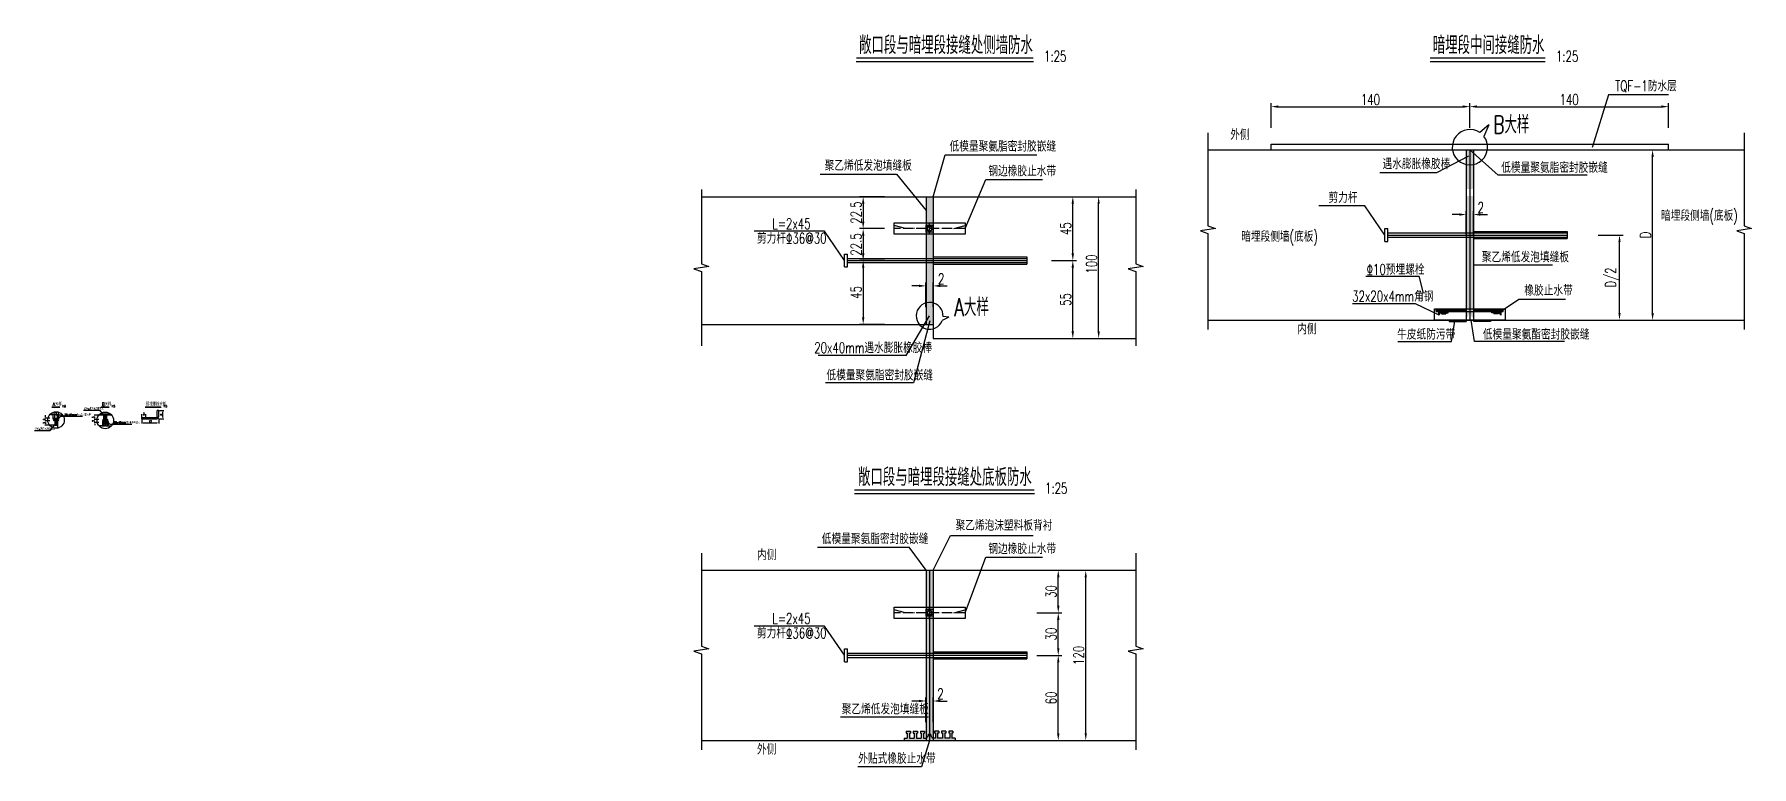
# Model space of a CAD drawing. Header units: millimetres. Extents: x 36 to 14378, y 10350 to 22564.
# Drawn here: x 13168 to 14378, y 22047 to 22564 of the extents above; entities that cross this region are included whole.
import ezdxf

# ---------------------------------------------------------------- set-up
doc = ezdxf.new("R2010")
doc.units = ezdxf.units.MM
doc.header["$LTSCALE"] = 0.3
doc.header["$MEASUREMENT"] = 0
doc.linetypes.add('ACAD_ISO04W100', pattern=[30, 24, -3, 0, -3])
for name, color, linetype in [('填充', 8, 'Continuous'), ('文字', 7, 'Continuous'), ('标注', 7, 'Continuous'), ('次轮廓线', 7, 'Continuous'), ('点划线', 6, 'ACAD_ISO04W100'), ('轮廓线', 1, 'Continuous')]:
    doc.layers.add(name, color=color, linetype=linetype)
doc.styles.get("Standard").update_dxf_attribs({"font": 'simplex1.shx', "width": 0.7, "bigfont": 'hztxt.shx'})
doc.dimstyles.new('25', dxfattribs={"dimscale": 2.5, "dimtxt": 3, "dimasz": 2, "dimexe": 1, "dimexo": 1, "dimgap": 0.5, "dimtad": 1, "dimdec": 1, "dimdsep": 46, "dimtxsty": 'Standard', "dimcen": 0.5, "dimadec": 0, "dimazin": 0, "dimtfac": 1, "dimtdec": 1, "dimtofl": 0, "dimtmove": 2, "dimatfit": 3, "dimfxl": 0, "dimtolj": 1, "dimtzin": 0, "dimarcsym": 0})
doc.dimstyles.new('5', dxfattribs={"dimscale": 0.5, "dimtxt": 3, "dimasz": 2, "dimexe": 1, "dimexo": 1, "dimgap": 0.5, "dimtad": 1, "dimdec": 1, "dimdsep": 46, "dimtxsty": 'Standard', "dimcen": 0.5, "dimadec": 0, "dimazin": 0, "dimtfac": 1, "dimtdec": 1, "dimtofl": 0, "dimtmove": 2, "dimatfit": 3, "dimfxl": 0, "dimtolj": 1, "dimtzin": 0, "dimarcsym": 0})

msp = doc.modelspace()

# ---------------------------------------------------------------- texts
at = {"layer": '文字', "width": 0.7}
for s, height, p in [('敞口段与暗埋段接缝处侧墙防水', 12.5, (13748.95, 22549.82)), ('暗埋段中间接缝防水', 12.5, (14153.3, 22549.82)), ('1:25', 7.5, (13879.3, 22544.48)), ('1:25', 7.5, (14240.11, 22544.48)), ('TQF-1防水层', 7.5, (14281.86, 22523.58)), ('B大样', 12.5, (14195.95, 22493.79)), ('低模量聚氨脂密封胶嵌缝', 7.5, (13812.71, 22481)), ('外侧', 7.5, (14010.58, 22489.28)), ('聚乙烯低发泡填缝板', 7.5, (13724.69, 22467.49)), ('钢边橡胶止水带', 7.5, (13840.06, 22463.55)), ('遇水膨胀橡胶棒', 7.5, (14117.9, 22468.61)), ('低模量聚氨脂密封胶嵌缝', 7.5, (14201.53, 22466.03)), ('剪力杆', 7.5, (14079.76, 22444.84)), ('暗埋段侧墙(底板)', 7.5, (14314.17, 22432.17)), ('L=2x45', 7.5, (13687.77, 22426.43)), ('剪力杆%%13136@30', 7.5, (13676.98, 22416.14)), ('暗埋段侧墙(底板)', 7.5, (14018.25, 22417.41)), ('聚乙烯低发泡填缝板', 7.5, (14187.88, 22402.92)), ('%%13110预埋螺栓', 7.5, (14106.7, 22394.16)), ('32x20x4mm角钢', 7.5, (14096.47, 22375.25)), ('橡胶止水带', 7.5, (14217.83, 22379.39)), ('A大样', 12.5, (13816.15, 22365.05)), ('内侧', 7.5, (14057.79, 22352.2)), ('牛皮纸防污带', 7.5, (14128.17, 22348.43)), ('低模量聚氨酯密封胶嵌缝', 7.5, (14188.63, 22348.43)), ('20x40mm遇水膨胀橡胶棒', 7.5, (13717.33, 22338.94)), ('低模量聚氨脂密封胶嵌缝', 7.5, (13725.95, 22319.64)), ('A大样', 2.5, (13180.56, 22301.69)), ('1:5', 1.5, (13187.13, 22300.73)), ('20x40mm遇水膨胀橡胶棒', 1.5, (13188.83, 22294.71)), ('低模量聚酯密封胶嵌缝', 1.5, (13202.51, 22299.07)), ('B大样', 2.5, (13215.29, 22301.69)), ('1:5', 1.5, (13221.85, 22300.73)), ('预埋螺栓大样', 2.5, (13246.31, 22301.69)), ('1:5', 1.5, (13258.43, 22300.73)), ('低模量聚酯密封胶嵌缝', 1.5, (13167.79, 22284.73)), ('20x40mm遇水膨胀橡胶棒', 1.5, (13223.55, 22289.2)), ('敞口段与暗埋段接缝处底板防水', 12.5, (13748.14, 22245.2)), ('1:25', 7.5, (13880.01, 22239.86)), ('低模量聚氨脂密封胶嵌缝', 7.5, (13722.7, 22204.28)), ('聚乙烯泡沫塑料板背衬', 7.5, (13816.93, 22213.74)), ('内侧', 7.5, (13676.98, 22192.91)), ('钢边橡胶止水带', 7.5, (13840.06, 22197.2)), ('L=2x45', 7.5, (13687.77, 22148.04)), ('剪力杆%%13136@30', 7.5, (13676.98, 22137.76)), ('聚乙烯低发泡填缝板', 7.5, (13736.71, 22084.16)), ('外侧', 7.5, (13676.98, 22055.83)), ('外贴式橡胶止水带', 7.5, (13748.38, 22049.34))]:
    msp.add_text(s, height=height, dxfattribs=at).set_placement(p)

# ---------------------------------------------------------------- blocks, each defined once
blk = doc.blocks.new('钢边止水带')
at = {"layer": 'Defpoints', "color": 9}
blk.add_line((0, -4), (0, 4), dxfattribs=at)
at = {"layer": '点划线'}
blk.add_line((25, 0), (-25, 0), dxfattribs=at)
at = {"layer": '轮廓线'}
for points in [[(-25, -4), (-25, 4), (25, 4), (25, -4)], [(-2.5, 2.5), (2.5, 2.5), (2.5, -2.5), (-2.5, -2.5)]]:
    blk.add_lwpolyline(points, close=True, dxfattribs=at)
for radius in [2, 1.5]:
    blk.add_circle((0, 0), radius, dxfattribs=at)
blk = doc.blocks.new('*D3')
at = {"color": 0, "lineweight": -2}
for p, q in [((13884.6, 22404.2), (13902.1, 22404.2)), ((13899.6, 22354.2), (13899.6, 22399.2)), ((13884.6, 22349.2), (13902.1, 22349.2))]:
    blk.add_line(p, q, dxfattribs=at)
at = {"color": 0}
for points in [[(13898.7, 22399.2), (13900.4, 22399.2), (13899.6, 22404.2)], [(13898.7, 22354.2), (13900.4, 22354.2), (13899.6, 22349.2)]]:
    blk.add_solid(points, dxfattribs=at)
at = {"layer": 'Defpoints', "color": 0}
for p in [(13867.1, 22404.2), (13899.6, 22404.2), (13801.1, 22349.2)]:
    blk.add_point(p, dxfattribs=at)
at = {"color": 0, "insert": (13894.6, 22376.7), "char_height": 7.5, "attachment_point": 5, "rotation": 90}
blk.add_mtext('\\A1;55', dxfattribs=at)
blk = doc.blocks.new('*D4')
at = {"color": 0, "lineweight": -2}
for p, q in [((13884.6, 22449.2), (13902.1, 22449.2)), ((13899.6, 22409.2), (13899.6, 22444.2)), ((13884.6, 22404.2), (13902.1, 22404.2))]:
    blk.add_line(p, q, dxfattribs=at)
at = {"color": 0}
for points in [[(13898.7, 22444.2), (13900.4, 22444.2), (13899.6, 22449.2)], [(13898.7, 22409.2), (13900.4, 22409.2), (13899.6, 22404.2)]]:
    blk.add_solid(points, dxfattribs=at)
at = {"layer": 'Defpoints', "color": 0}
for p in [(13801.1, 22449.2), (13899.6, 22449.2), (13867.1, 22404.2)]:
    blk.add_point(p, dxfattribs=at)
at = {"color": 0, "insert": (13894.6, 22426.7), "char_height": 7.5, "attachment_point": 5, "rotation": 90}
blk.add_mtext('\\A1;45', dxfattribs=at)
blk = doc.blocks.new('*D5')
at = {"color": 0, "lineweight": -2}
for p, q in [((13902.8, 22449.2), (13920.3, 22449.2)), ((13917.8, 22354.2), (13917.8, 22444.2)), ((13902.8, 22349.2), (13920.3, 22349.2))]:
    blk.add_line(p, q, dxfattribs=at)
at = {"color": 0}
for points in [[(13917, 22444.2), (13918.6, 22444.2), (13917.8, 22449.2)], [(13917, 22354.2), (13918.6, 22354.2), (13917.8, 22349.2)]]:
    blk.add_solid(points, dxfattribs=at)
at = {"layer": 'Defpoints', "color": 0}
for p in [(13801.1, 22449.2), (13917.8, 22449.2), (13801.1, 22349.2)]:
    blk.add_point(p, dxfattribs=at)
at = {"color": 0, "insert": (13912.8, 22401.7), "char_height": 7.5, "attachment_point": 5, "rotation": 90}
blk.add_mtext('\\A1;100', dxfattribs=at)
blk = doc.blocks.new('*D6')
at = {"color": 0, "lineweight": -2}
for p, q in [((13766.8, 22449.2), (13749.3, 22449.2)), ((13751.8, 22444.2), (13751.8, 22431.7)), ((13766.8, 22426.7), (13749.3, 22426.7))]:
    blk.add_line(p, q, dxfattribs=at)
at = {"color": 0}
for points in [[(13751, 22444.2), (13752.7, 22444.2), (13751.8, 22449.2)], [(13751, 22431.7), (13752.7, 22431.7), (13751.8, 22426.7)]]:
    blk.add_solid(points, dxfattribs=at)
at = {"layer": 'Defpoints', "color": 0}
for p in [(13796.1, 22449.2), (13751.8, 22426.7), (13773.6, 22426.7)]:
    blk.add_point(p, dxfattribs=at)
at = {"color": 0, "insert": (13746.8, 22438), "char_height": 7.5, "attachment_point": 5, "rotation": 90}
blk.add_mtext('\\A1;22.5', dxfattribs=at)
blk = doc.blocks.new('*D7')
at = {"color": 0, "lineweight": -2}
for p, q in [((13766.8, 22426.7), (13749.3, 22426.7)), ((13751.8, 22421.7), (13751.8, 22409.2)), ((13766.8, 22404.2), (13749.3, 22404.2))]:
    blk.add_line(p, q, dxfattribs=at)
at = {"color": 0}
for points in [[(13751, 22421.7), (13752.7, 22421.7), (13751.8, 22426.7)], [(13751, 22409.2), (13752.7, 22409.2), (13751.8, 22404.2)]]:
    blk.add_solid(points, dxfattribs=at)
at = {"layer": 'Defpoints', "color": 0}
for p in [(13773.6, 22426.7), (13751.8, 22404.2), (13867.1, 22404.2)]:
    blk.add_point(p, dxfattribs=at)
at = {"color": 0, "insert": (13746.8, 22415.5), "char_height": 7.5, "attachment_point": 5, "rotation": 90}
blk.add_mtext('\\A1;22.5', dxfattribs=at)
blk = doc.blocks.new('*D8')
at = {"color": 0, "lineweight": -2}
for p, q in [((13766.8, 22404.2), (13749.3, 22404.2)), ((13751.8, 22399.2), (13751.8, 22364.2)), ((13766.8, 22359.2), (13749.3, 22359.2))]:
    blk.add_line(p, q, dxfattribs=at)
at = {"color": 0}
for points in [[(13751, 22399.2), (13752.7, 22399.2), (13751.8, 22404.2)], [(13751, 22364.2), (13752.7, 22364.2), (13751.8, 22359.2)]]:
    blk.add_solid(points, dxfattribs=at)
at = {"layer": 'Defpoints', "color": 0}
for p in [(13867.1, 22404.2), (13751.8, 22359.2), (13796.1, 22359.2)]:
    blk.add_point(p, dxfattribs=at)
at = {"color": 0, "insert": (13746.8, 22381.7), "char_height": 7.5, "attachment_point": 5, "rotation": 90}
blk.add_mtext('\\A1;45', dxfattribs=at)
blk = doc.blocks.new('*D9')
at = {"color": 0, "lineweight": -2}
for p, q in [((13181, 22295.5), (13180, 22295.5)), ((13182, 22293.6), (13182, 22296)), ((13184, 22293.6), (13184, 22296)), ((13185, 22295.5), (13186, 22295.5))]:
    blk.add_line(p, q, dxfattribs=at)
at = {"color": 0}
for points in [[(13181, 22295.7), (13181, 22295.3), (13182, 22295.5)], [(13185, 22295.7), (13185, 22295.3), (13184, 22295.5)]]:
    blk.add_solid(points, dxfattribs=at)
at = {"layer": 'Defpoints', "color": 0}
for p in [(13182, 22295.5), (13182, 22293.1), (13184, 22293.1)]:
    blk.add_point(p, dxfattribs=at)
at = {"color": 0, "insert": (13183, 22296.5), "char_height": 1.5, "attachment_point": 5}
blk.add_mtext('\\A1;2', dxfattribs=at)
blk = doc.blocks.new('*D10')
at = {"color": 0, "lineweight": -2}
for p, q in [((13183, 22295.5), (13182, 22295.5)), ((13184, 22293.6), (13184, 22296)), ((13185, 22292.6), (13185, 22296)), ((13186, 22295.5), (13187, 22295.5))]:
    blk.add_line(p, q, dxfattribs=at)
at = {"color": 0}
for points in [[(13183, 22295.7), (13183, 22295.3), (13184, 22295.5)], [(13186, 22295.7), (13186, 22295.3), (13185, 22295.5)]]:
    blk.add_solid(points, dxfattribs=at)
at = {"layer": 'Defpoints', "color": 0}
for p in [(13184, 22295.5), (13184, 22293.1), (13185, 22292.1)]:
    blk.add_point(p, dxfattribs=at)
at = {"color": 0, "insert": (13184.5, 22296.5), "char_height": 1.5, "attachment_point": 5}
blk.add_mtext('\\A1;1', dxfattribs=at)
blk = doc.blocks.new('*D11')
at = {"color": 0, "lineweight": -2}
for p, q in [((13180, 22295.5), (13179, 22295.5)), ((13181, 22292.6), (13181, 22296)), ((13182, 22293.6), (13182, 22296)), ((13183, 22295.5), (13184, 22295.5))]:
    blk.add_line(p, q, dxfattribs=at)
at = {"color": 0}
for points in [[(13180, 22295.7), (13180, 22295.3), (13181, 22295.5)], [(13183, 22295.7), (13183, 22295.3), (13182, 22295.5)]]:
    blk.add_solid(points, dxfattribs=at)
at = {"layer": 'Defpoints', "color": 0}
for p in [(13182, 22295.5), (13181, 22292.1), (13182, 22293.1)]:
    blk.add_point(p, dxfattribs=at)
at = {"color": 0, "insert": (13181.5, 22296.5), "char_height": 1.5, "attachment_point": 5}
blk.add_mtext('\\A1;1', dxfattribs=at)
blk = doc.blocks.new('*D12')
at = {"color": 0, "lineweight": -2}
for p, q in [((13178.5, 22293.1), (13175, 22293.1)), ((13178.5, 22291.1), (13175, 22291.1)), ((13175.5, 22294.1), (13175.5, 22295.1)), ((13175.5, 22290.1), (13175.5, 22289.1))]:
    blk.add_line(p, q, dxfattribs=at)
at = {"color": 0}
for points in [[(13175.3, 22294.1), (13175.7, 22294.1), (13175.5, 22293.1)], [(13175.3, 22290.1), (13175.7, 22290.1), (13175.5, 22291.1)]]:
    blk.add_solid(points, dxfattribs=at)
at = {"layer": 'Defpoints', "color": 0}
for p in [(13175.5, 22291.1), (13182, 22293.1), (13182, 22291.1)]:
    blk.add_point(p, dxfattribs=at)
at = {"color": 0, "insert": (13174.5, 22292.1), "char_height": 1.5, "attachment_point": 5, "rotation": 90}
blk.add_mtext('\\A1;2', dxfattribs=at)
blk = doc.blocks.new('*D13')
at = {"color": 0, "lineweight": -2}
for p, q in [((13178.5, 22291.1), (13175, 22291.1)), ((13177.8, 22288.1), (13175, 22288.1)), ((13175.5, 22290.1), (13175.5, 22289.1))]:
    blk.add_line(p, q, dxfattribs=at)
at = {"color": 0}
for points in [[(13175.3, 22290.1), (13175.7, 22290.1), (13175.5, 22291.1)], [(13175.3, 22289.1), (13175.7, 22289.1), (13175.5, 22288.1)]]:
    blk.add_solid(points, dxfattribs=at)
at = {"layer": 'Defpoints', "color": 0}
for p in [(13175.5, 22288.1), (13178.3, 22288.1), (13182, 22291.1)]:
    blk.add_point(p, dxfattribs=at)
at = {"color": 0, "insert": (13174.5, 22289.6), "char_height": 1.5, "attachment_point": 5, "rotation": 90}
blk.add_mtext('\\A1;3', dxfattribs=at)
blk = doc.blocks.new('外贴式橡胶止水带')
at = {"layer": '填充'}
blk.add_hatch(color=256, dxfattribs=at).paths.add_polyline_path([(14.2, -3), (10.8, -3), (10.8, 0.5), (11.5, 0.5), (11.5, 2), (8.5, 2), (8.5, 0.5), (9.2, 0.5), (9.2, -3), (5.7, -3), (5.7, 0.5), (6.5, 0.5), (6.5, 2), (3.5, 2), (3.5, 0.5), (4.2, 0.5), (4.2, -3), (2.7, -3, -0.331227), (0.8, 0), (-0.8, 0, -0.331227), (-2.7, -3), (-4.2, -3), (-4.2, 0.5), (-3.5, 0.5), (-3.5, 2), (-6.5, 2), (-6.5, 0.5), (-5.8, 0.5), (-5.8, -3), (-9.3, -3), (-9.3, 0.5), (-8.5, 0.5), (-8.5, 2), (-11.5, 2), (-11.5, 0.5), (-10.8, 0.5), (-10.8, -3), (-14.2, -3), (-14.2, 0.5), (-13.5, 0.5), (-13.5, 2), (-16.5, 2), (-16.5, 0.5), (-15.8, 0.5), (-15.8, -3), (-18, -3), (-18, -4.5), (18, -4.5), (18, -3), (15.8, -3), (15.8, 0.5), (16.5, 0.5), (16.5, 2), (13.5, 2), (13.5, 0.5), (14.2, 0.5)])
for p, q in [((-16.5, 2), (-13.5, 2)), ((-16.5, 2), (-16.5, 0.5)), ((-16.5, 0.5), (-15.8, 0.5)), ((-15.8, 0.5), (-15.8, -3)), ((-14.2, 0.5), (-13.5, 0.5)), ((-14.2, 0.5), (-14.2, -3)), ((-13.5, 2), (-13.5, 0.5)), ((-11.5, 2), (-8.5, 2)), ((-11.5, 2), (-11.5, 0.5)), ((-11.5, 0.5), (-10.8, 0.5)), ((-10.8, 0.5), (-10.8, -3)), ((-9.3, 0.5), (-8.5, 0.5)), ((-9.3, 0.5), (-9.3, -3)), ((-8.5, 2), (-8.5, 0.5)), ((-6.5, 2), (-3.5, 2)), ((-6.5, 2), (-6.5, 0.5)), ((-6.5, 0.5), (-5.8, 0.5)), ((-5.8, 0.5), (-5.8, -3)), ((-4.2, 0.5), (-3.5, 0.5)), ((-4.2, 0.5), (-4.2, -3)), ((-3.5, 2), (-3.5, 0.5)), ((-0.8, 0), (0.8, 0)), ((6.5, 2), (3.5, 2)), ((3.5, 2), (3.5, 0.5)), ((4.2, 0.5), (3.5, 0.5)), ((4.2, 0.5), (4.2, -3)), ((6.5, 0.5), (5.7, 0.5)), ((5.7, 0.5), (5.7, -3)), ((6.5, 2), (6.5, 0.5)), ((11.5, 2), (8.5, 2)), ((8.5, 2), (8.5, 0.5)), ((9.2, 0.5), (8.5, 0.5)), ((9.2, 0.5), (9.2, -3)), ((11.5, 0.5), (10.8, 0.5)), ((10.8, 0.5), (10.8, -3)), ((11.5, 2), (11.5, 0.5)), ((16.5, 2), (13.5, 2)), ((13.5, 2), (13.5, 0.5)), ((14.2, 0.5), (13.5, 0.5)), ((14.2, 0.5), (14.2, -3)), ((16.5, 0.5), (15.8, 0.5)), ((15.8, 0.5), (15.8, -3)), ((16.5, 2), (16.5, 0.5)), ((-18, -3), (-15.8, -3)), ((-18, -3), (-18, -4.5)), ((-18, -4.5), (18, -4.5)), ((-14.2, -3), (-10.8, -3)), ((-9.3, -3), (-5.8, -3)), ((-4.2, -3), (-2.7, -3)), ((4.2, -3), (2.7, -3)), ((9.2, -3), (5.7, -3)), ((14.2, -3), (10.8, -3)), ((18, -3), (15.8, -3)), ((18, -3), (18, -4.5))]:
    blk.add_line(p, q)
for centre, start, end in [((-3.7, -0.2), 290.6305, 3.9355), ((3.7, -0.2), 176.0645, 249.3695)]:
    blk.add_arc(centre, 2.99, start, end)
blk = doc.blocks.new('*D15')
at = {"color": 0, "lineweight": -2}
for p, q in [((13791.1, 22386.3), (13786.1, 22386.3)), ((13796.1, 22371.3), (13796.1, 22388.8)), ((13801.1, 22371.3), (13801.1, 22388.8)), ((13806.1, 22386.3), (13811.1, 22386.3))]:
    blk.add_line(p, q, dxfattribs=at)
at = {"color": 0}
for points in [[(13791.1, 22387.2), (13791.1, 22385.5), (13796.1, 22386.3)], [(13806.1, 22387.2), (13806.1, 22385.5), (13801.1, 22386.3)]]:
    blk.add_solid(points, dxfattribs=at)
at = {"layer": 'Defpoints', "color": 0}
for p in [(13796.1, 22386.3), (13796.1, 22359.2), (13801.1, 22359.2)]:
    blk.add_point(p, dxfattribs=at)
at = {"color": 0, "insert": (13806.8, 22391.3), "char_height": 7.5, "attachment_point": 5}
blk.add_mtext('\\A1;2', dxfattribs=at)
blk = doc.blocks.new('*D16')
at = {"color": 0, "lineweight": -2}
for p, q in [((13791.1, 22093.6), (13786.1, 22093.6)), ((13796.1, 22078.6), (13796.1, 22096.1)), ((13801.1, 22078.6), (13801.1, 22096.1)), ((13806.1, 22093.6), (13811.1, 22093.6))]:
    blk.add_line(p, q, dxfattribs=at)
at = {"color": 0}
for points in [[(13791.1, 22094.5), (13791.1, 22092.8), (13796.1, 22093.6)], [(13806.1, 22094.5), (13806.1, 22092.8), (13801.1, 22093.6)]]:
    blk.add_solid(points, dxfattribs=at)
at = {"layer": 'Defpoints', "color": 0}
for p in [(13801.1, 22093.6), (13796.1, 22067.4), (13801.1, 22067.4)]:
    blk.add_point(p, dxfattribs=at)
at = {"color": 0, "insert": (13806.3, 22098.6), "char_height": 7.5, "attachment_point": 5}
blk.add_mtext('\\A1;2', dxfattribs=at)
blk = doc.blocks.new('*D17')
at = {"color": 0, "lineweight": -2}
for p, q in [((13874.3, 22125.8), (13891.8, 22125.8)), ((13889.3, 22070.8), (13889.3, 22120.8)), ((13874.3, 22065.8), (13891.8, 22065.8))]:
    blk.add_line(p, q, dxfattribs=at)
at = {"color": 0}
for points in [[(13888.5, 22120.8), (13890.2, 22120.8), (13889.3, 22125.8)], [(13888.5, 22070.8), (13890.2, 22070.8), (13889.3, 22065.8)]]:
    blk.add_solid(points, dxfattribs=at)
at = {"layer": 'Defpoints', "color": 0}
for p in [(13867.1, 22125.8), (13889.3, 22125.8), (13816.6, 22065.8)]:
    blk.add_point(p, dxfattribs=at)
at = {"color": 0, "insert": (13884.3, 22095.8), "char_height": 7.5, "attachment_point": 5, "rotation": 90}
blk.add_mtext('\\A1;60', dxfattribs=at)
blk = doc.blocks.new('*D18')
at = {"layer": 'Defpoints', "color": 0}
for p in [(13823.6, 22155.8), (13889.3, 22155.8), (13867.1, 22125.8)]:
    blk.add_point(p, dxfattribs=at)
at = {"layer": '标注', "color": 0, "lineweight": -2}
for p, q in [((13874.3, 22155.8), (13891.8, 22155.8)), ((13889.3, 22130.8), (13889.3, 22150.8)), ((13874.3, 22125.8), (13891.8, 22125.8))]:
    blk.add_line(p, q, dxfattribs=at)
at = {"layer": '标注', "color": 0}
for points in [[(13888.5, 22150.8), (13890.2, 22150.8), (13889.3, 22155.8)], [(13888.5, 22130.8), (13890.2, 22130.8), (13889.3, 22125.8)]]:
    blk.add_solid(points, dxfattribs=at)
at = {"layer": '标注', "color": 0, "insert": (13884.3, 22140.8), "char_height": 7.5, "attachment_point": 5, "rotation": 90}
blk.add_mtext('\\A1;30', dxfattribs=at)
blk = doc.blocks.new('*D19')
at = {"layer": 'Defpoints', "color": 0}
for p in [(13801.1, 22185.8), (13889.3, 22185.8), (13823.6, 22155.8)]:
    blk.add_point(p, dxfattribs=at)
at = {"layer": '标注', "color": 0, "lineweight": -2}
for p, q in [((13874.3, 22185.8), (13891.8, 22185.8)), ((13889.3, 22160.8), (13889.3, 22180.8)), ((13874.3, 22155.8), (13891.8, 22155.8))]:
    blk.add_line(p, q, dxfattribs=at)
at = {"layer": '标注', "color": 0}
for points in [[(13888.5, 22180.8), (13890.2, 22180.8), (13889.3, 22185.8)], [(13888.5, 22160.8), (13890.2, 22160.8), (13889.3, 22155.8)]]:
    blk.add_solid(points, dxfattribs=at)
at = {"layer": '标注', "color": 0, "insert": (13884.3, 22170.8), "char_height": 7.5, "attachment_point": 5, "rotation": 90}
blk.add_mtext('\\A1;30', dxfattribs=at)
blk = doc.blocks.new('*D20')
at = {"layer": 'Defpoints', "color": 0}
for p in [(13801.1, 22185.8), (13908.7, 22185.8), (13816.6, 22065.8)]:
    blk.add_point(p, dxfattribs=at)
at = {"layer": '标注', "color": 0, "lineweight": -2}
for p, q in [((13893.7, 22185.8), (13911.2, 22185.8)), ((13908.7, 22070.8), (13908.7, 22180.8)), ((13893.7, 22065.8), (13911.2, 22065.8))]:
    blk.add_line(p, q, dxfattribs=at)
at = {"layer": '标注', "color": 0}
for points in [[(13907.9, 22180.8), (13909.5, 22180.8), (13908.7, 22185.8)], [(13907.9, 22070.8), (13909.5, 22070.8), (13908.7, 22065.8)]]:
    blk.add_solid(points, dxfattribs=at)
at = {"layer": '标注', "color": 0, "insert": (13903.7, 22125.8), "char_height": 7.5, "attachment_point": 5, "rotation": 90}
blk.add_mtext('\\A1;120', dxfattribs=at)
blk = doc.blocks.new('*D22')
at = {"color": 0, "lineweight": -2}
for p, q in [((14171.9, 22436.6), (14166.9, 22436.6)), ((14176.9, 22421.6), (14176.9, 22439.1)), ((14181.9, 22421.6), (14181.9, 22439.1)), ((14186.9, 22436.6), (14191.9, 22436.6))]:
    blk.add_line(p, q, dxfattribs=at)
at = {"color": 0}
for points in [[(14171.9, 22437.5), (14171.9, 22435.8), (14176.9, 22436.6)], [(14186.9, 22437.5), (14186.9, 22435.8), (14181.9, 22436.6)]]:
    blk.add_solid(points, dxfattribs=at)
at = {"layer": 'Defpoints', "color": 0}
for p in [(14181.9, 22436.6), (14176.9, 22363.8), (14181.9, 22363.8)]:
    blk.add_point(p, dxfattribs=at)
at = {"color": 0, "insert": (14187.1, 22441.6), "char_height": 7.5, "attachment_point": 5}
blk.add_mtext('\\A1;2', dxfattribs=at)
blk = doc.blocks.new('*D23')
at = {"color": 0, "lineweight": -2}
for p, q in [((14269.9, 22422.2), (14287.4, 22422.2)), ((14284.9, 22367.2), (14284.9, 22417.2)), ((14269.9, 22362.2), (14287.4, 22362.2))]:
    blk.add_line(p, q, dxfattribs=at)
at = {"color": 0}
for points in [[(14284.1, 22417.2), (14285.7, 22417.2), (14284.9, 22422.2)], [(14284.1, 22367.2), (14285.7, 22367.2), (14284.9, 22362.2)]]:
    blk.add_solid(points, dxfattribs=at)
at = {"layer": 'Defpoints', "color": 0}
for p in [(14247.9, 22422.2), (14284.9, 22422.2), (14197.4, 22362.2)]:
    blk.add_point(p, dxfattribs=at)
at = {"color": 0, "insert": (14279.9, 22392.2), "char_height": 7.5, "attachment_point": 5, "rotation": 90}
blk.add_mtext('\\A1;D/2', dxfattribs=at)
blk = doc.blocks.new('*D21')
at = {"color": 0, "lineweight": -2}
for p, q in [((14293.2, 22482.2), (14310.7, 22482.2)), ((14308.2, 22367.2), (14308.2, 22477.2)), ((14293.2, 22362.2), (14310.7, 22362.2))]:
    blk.add_line(p, q, dxfattribs=at)
at = {"color": 0}
for points in [[(14307.4, 22477.2), (14309.1, 22477.2), (14308.2, 22482.2)], [(14307.4, 22367.2), (14309.1, 22367.2), (14308.2, 22362.2)]]:
    blk.add_solid(points, dxfattribs=at)
at = {"layer": 'Defpoints', "color": 0}
for p in [(14181.9, 22482.2), (14308.2, 22482.2), (14197.4, 22362.2)]:
    blk.add_point(p, dxfattribs=at)
at = {"color": 0, "insert": (14303.2, 22422.2), "char_height": 7.5, "attachment_point": 5, "rotation": 90}
blk.add_mtext('\\A1;D', dxfattribs=at)
blk = doc.blocks.new('*D24')
at = {"color": 0, "lineweight": -2}
for p, q in [((14039.4, 22497.7), (14039.4, 22515.2)), ((14179.4, 22497.7), (14179.4, 22515.2)), ((14044.4, 22512.7), (14174.4, 22512.7))]:
    blk.add_line(p, q, dxfattribs=at)
at = {"color": 0}
for points in [[(14044.4, 22513.6), (14044.4, 22511.9), (14039.4, 22512.7)], [(14174.4, 22513.6), (14174.4, 22511.9), (14179.4, 22512.7)]]:
    blk.add_solid(points, dxfattribs=at)
at = {"layer": 'Defpoints', "color": 0}
for p in [(14179.4, 22512.7), (14039.4, 22486.2), (14179.4, 22486.2)]:
    blk.add_point(p, dxfattribs=at)
at = {"color": 0, "insert": (14109.4, 22517.7), "char_height": 7.5, "attachment_point": 5}
blk.add_mtext('\\A1;140', dxfattribs=at)
blk = doc.blocks.new('*D25')
at = {"color": 0, "lineweight": -2}
for p, q in [((14179.4, 22497.7), (14179.4, 22515.2)), ((14319.4, 22497.7), (14319.4, 22515.2)), ((14184.4, 22512.7), (14314.4, 22512.7))]:
    blk.add_line(p, q, dxfattribs=at)
at = {"color": 0}
for points in [[(14184.4, 22513.6), (14184.4, 22511.9), (14179.4, 22512.7)], [(14314.4, 22513.6), (14314.4, 22511.9), (14319.4, 22512.7)]]:
    blk.add_solid(points, dxfattribs=at)
at = {"layer": 'Defpoints', "color": 0}
for p in [(14319.4, 22512.7), (14179.4, 22486.2), (14319.4, 22486.2)]:
    blk.add_point(p, dxfattribs=at)
at = {"color": 0, "insert": (14249.4, 22517.7), "char_height": 7.5, "attachment_point": 5}
blk.add_mtext('\\A1;140', dxfattribs=at)
blk = doc.blocks.new('*D26')
at = {"color": 0, "lineweight": -2}
for p, q in [((13215.7, 22287.7), (13214.7, 22287.7)), ((13216.7, 22289.6), (13216.7, 22287.2)), ((13218.7, 22289.6), (13218.7, 22287.2)), ((13219.7, 22287.7), (13220.7, 22287.7))]:
    blk.add_line(p, q, dxfattribs=at)
at = {"color": 0}
for points in [[(13215.7, 22287.9), (13215.7, 22287.5), (13216.7, 22287.7)], [(13219.7, 22287.9), (13219.7, 22287.5), (13218.7, 22287.7)]]:
    blk.add_solid(points, dxfattribs=at)
at = {"layer": 'Defpoints', "color": 0}
for p in [(13216.7, 22290.1), (13216.7, 22287.7), (13218.7, 22290.1)]:
    blk.add_point(p, dxfattribs=at)
at = {"color": 0, "insert": (13217.7, 22288.7), "char_height": 1.5, "attachment_point": 5}
blk.add_mtext('\\A1;2', dxfattribs=at)
blk = doc.blocks.new('*D29')
at = {"color": 0, "lineweight": -2}
for p, q in [((13217.7, 22287.7), (13216.7, 22287.7)), ((13218.7, 22289.6), (13218.7, 22287.2)), ((13219.7, 22290.6), (13219.7, 22287.2)), ((13220.7, 22287.7), (13221.7, 22287.7))]:
    blk.add_line(p, q, dxfattribs=at)
at = {"color": 0}
for points in [[(13217.7, 22287.9), (13217.7, 22287.5), (13218.7, 22287.7)], [(13220.7, 22287.9), (13220.7, 22287.5), (13219.7, 22287.7)]]:
    blk.add_solid(points, dxfattribs=at)
at = {"layer": 'Defpoints', "color": 0}
for p in [(13218.7, 22290.1), (13218.7, 22287.7), (13219.7, 22291.1)]:
    blk.add_point(p, dxfattribs=at)
at = {"color": 0, "insert": (13219.2, 22288.7), "char_height": 1.5, "attachment_point": 5}
blk.add_mtext('\\A1;1', dxfattribs=at)
blk = doc.blocks.new('*D30')
at = {"color": 0, "lineweight": -2}
for p, q in [((13214.7, 22287.7), (13213.7, 22287.7)), ((13215.7, 22290.6), (13215.7, 22287.2)), ((13216.7, 22289.6), (13216.7, 22287.2)), ((13217.7, 22287.7), (13218.7, 22287.7))]:
    blk.add_line(p, q, dxfattribs=at)
at = {"color": 0}
for points in [[(13214.7, 22287.9), (13214.7, 22287.5), (13215.7, 22287.7)], [(13217.7, 22287.9), (13217.7, 22287.5), (13216.7, 22287.7)]]:
    blk.add_solid(points, dxfattribs=at)
at = {"layer": 'Defpoints', "color": 0}
for p in [(13215.7, 22291.1), (13216.7, 22290.1), (13216.7, 22287.7)]:
    blk.add_point(p, dxfattribs=at)
at = {"color": 0, "insert": (13216.2, 22288.7), "char_height": 1.5, "attachment_point": 5}
blk.add_mtext('\\A1;1', dxfattribs=at)
blk = doc.blocks.new('*D27')
at = {"color": 0, "lineweight": -2}
for p, q in [((13213.2, 22292.1), (13209.7, 22292.1)), ((13213.2, 22290.1), (13209.7, 22290.1)), ((13210.2, 22293.1), (13210.2, 22294.1)), ((13210.2, 22289.1), (13210.2, 22288.1))]:
    blk.add_line(p, q, dxfattribs=at)
at = {"color": 0}
for points in [[(13210.1, 22293.1), (13210.4, 22293.1), (13210.2, 22292.1)], [(13210.1, 22289.1), (13210.4, 22289.1), (13210.2, 22290.1)]]:
    blk.add_solid(points, dxfattribs=at)
at = {"layer": 'Defpoints', "color": 0}
for p in [(13210.2, 22292.1), (13216.7, 22292.1), (13216.7, 22290.1)]:
    blk.add_point(p, dxfattribs=at)
at = {"color": 0, "insert": (13209.2, 22291.1), "char_height": 1.5, "attachment_point": 5, "rotation": 90}
blk.add_mtext('\\A1;2', dxfattribs=at)
blk = doc.blocks.new('*D28')
at = {"color": 0, "lineweight": -2}
for p, q in [((13212.6, 22295.1), (13209.7, 22295.1)), ((13213.2, 22292.1), (13209.7, 22292.1)), ((13210.2, 22293.1), (13210.2, 22294.1))]:
    blk.add_line(p, q, dxfattribs=at)
at = {"color": 0}
for points in [[(13210.1, 22294.1), (13210.4, 22294.1), (13210.2, 22295.1)], [(13210.1, 22293.1), (13210.4, 22293.1), (13210.2, 22292.1)]]:
    blk.add_solid(points, dxfattribs=at)
at = {"layer": 'Defpoints', "color": 0}
for p in [(13210.2, 22295.1), (13213.1, 22295.1), (13216.7, 22292.1)]:
    blk.add_point(p, dxfattribs=at)
at = {"color": 0, "insert": (13209.2, 22293.6), "char_height": 1.5, "attachment_point": 5, "rotation": 90}
blk.add_mtext('\\A1;3', dxfattribs=at)
blk = doc.blocks.new('*D31')
at = {"color": 0, "lineweight": -2}
for p, q in [((13243.3, 22292), (13243.3, 22289.2)), ((13244.3, 22289.7), (13254.3, 22289.7)), ((13255.3, 22292.7), (13255.3, 22289.2))]:
    blk.add_line(p, q, dxfattribs=at)
at = {"color": 0}
for points in [[(13244.3, 22289.9), (13244.3, 22289.5), (13243.3, 22289.7)], [(13254.3, 22289.9), (13254.3, 22289.5), (13255.3, 22289.7)]]:
    blk.add_solid(points, dxfattribs=at)
at = {"layer": 'Defpoints', "color": 0}
for p in [(13243.3, 22292.5), (13255.3, 22294.5), (13255.3, 22289.7)]:
    blk.add_point(p, dxfattribs=at)
at = {"color": 0, "insert": (13249.3, 22290.7), "char_height": 1.5, "attachment_point": 5}
blk.add_mtext('\\A1;12', dxfattribs=at)
blk = doc.blocks.new('*D32')
at = {"color": 0, "lineweight": -2}
for p, q in [((13243.3, 22294), (13243.3, 22295.9)), ((13246.3, 22294), (13246.3, 22295.9)), ((13244.3, 22295.4), (13245.3, 22295.4))]:
    blk.add_line(p, q, dxfattribs=at)
at = {"color": 0}
for points in [[(13244.3, 22295.5), (13244.3, 22295.2), (13243.3, 22295.4)], [(13245.3, 22295.5), (13245.3, 22295.2), (13246.3, 22295.4)]]:
    blk.add_solid(points, dxfattribs=at)
at = {"layer": 'Defpoints', "color": 0}
for p in [(13243.3, 22293.5), (13246.3, 22295.4), (13246.3, 22293.5)]:
    blk.add_point(p, dxfattribs=at)
at = {"color": 0, "insert": (13244.8, 22296.4), "char_height": 1.5, "attachment_point": 5}
blk.add_mtext('\\A1;3', dxfattribs=at)
blk = doc.blocks.new('*D33')
at = {"color": 0, "lineweight": -2}
for p, q in [((13255.8, 22298.5), (13258.8, 22298.5)), ((13258.3, 22293.5), (13258.3, 22297.5)), ((13255.3, 22292.5), (13258.8, 22292.5))]:
    blk.add_line(p, q, dxfattribs=at)
at = {"color": 0}
for points in [[(13258.2, 22297.5), (13258.5, 22297.5), (13258.3, 22298.5)], [(13258.2, 22293.5), (13258.5, 22293.5), (13258.3, 22292.5)]]:
    blk.add_solid(points, dxfattribs=at)
at = {"layer": 'Defpoints', "color": 0}
for p in [(13255.3, 22298.5), (13258.3, 22298.5), (13253.3, 22292.5)]:
    blk.add_point(p, dxfattribs=at)
at = {"color": 0, "insert": (13257.3, 22295.5), "char_height": 1.5, "attachment_point": 5, "rotation": 90}
blk.add_mtext('\\A1;6', dxfattribs=at)

# ---------------------------------------------------------------- dimensions: what is measured, and where the dimension line sits
for base, p1, p2, dimstyle, picture, middle in [((14179.42, 22512.73), (14039.42, 22486.19), (14179.42, 22486.19), '25', '*D24', (14109.42, 22517.73)), ((14319.42, 22512.73), (14179.42, 22486.19), (14319.42, 22486.19), '25', '*D25', (14249.42, 22517.73)), ((13181.99, 22295.5), (13180.99, 22292.12), (13181.99, 22293.12), '5', '*D11', (13181.49, 22296.5)), ((13181.99, 22295.5), (13183.99, 22293.12), (13181.99, 22293.12), '5', '*D9', (13182.99, 22296.5)), ((13183.99, 22295.5), (13184.99, 22292.12), (13183.99, 22293.12), '5', '*D10', (13184.49, 22296.5)), ((13246.28, 22295.38), (13243.28, 22293.53), (13246.28, 22293.53), '5', '*D32', (13244.78, 22296.38)), ((13216.71, 22287.7), (13215.71, 22291.08), (13216.71, 22290.08), '5', '*D30', (13216.21, 22288.7)), ((13216.71, 22287.7), (13218.71, 22290.08), (13216.71, 22290.08), '5', '*D26', (13217.71, 22288.7)), ((13218.71, 22287.7), (13219.71, 22291.08), (13218.71, 22290.08), '5', '*D29', (13219.21, 22288.7)), ((13255.28, 22289.69), (13243.28, 22292.53), (13255.28, 22294.53), '5', '*D31', (13249.28, 22290.69))]:
    dim = msp.add_linear_dim(base=base, p1=p1, p2=p2, dimstyle=dimstyle)
    dim.commit()
    dim.dimension.update_dxf_attribs({"geometry": picture, "text_midpoint": middle})
for base, p2, text, picture, middle in [((14308.24, 22482.19), (14181.92, 22482.19), 'D', '*D21', (14303.24, 22422.19)), ((14284.9, 22422.19), (14247.95, 22422.19), 'D/2', '*D23', (14279.9, 22392.19))]:
    dim = msp.add_linear_dim(base=base, p1=(14197.42, 22362.19), p2=p2, angle=90, text=text, dimstyle='25')
    dim.commit()
    dim.dimension.update_dxf_attribs({"geometry": picture, "text_midpoint": middle})
for base, p1, p2, angle, dimstyle, picture, middle in [((13751.85, 22426.71), (13796.11, 22449.21), (13773.61, 22426.71), 90, '25', '*D6', (13746.85, 22437.96)), ((13899.56, 22449.21), (13867.14, 22404.21), (13801.11, 22449.21), 90, '25', '*D4', (13894.56, 22426.71)), ((13751.85, 22404.21), (13773.61, 22426.71), (13867.14, 22404.21), 90, '25', '*D7', (13746.85, 22415.46)), ((13751.85, 22359.21), (13867.14, 22404.21), (13796.11, 22359.21), 90, '25', '*D8', (13746.85, 22381.71)), ((13899.56, 22404.21), (13801.11, 22349.21), (13867.14, 22404.21), 90, '25', '*D3', (13894.56, 22376.71)), ((13258.34, 22298.53), (13253.28, 22292.53), (13255.28, 22298.53), 90, '5', '*D33', (13257.34, 22295.53)), ((13175.51, 22291.12), (13181.99, 22293.12), (13181.99, 22291.12), 90, '5', '*D12', (13174.51, 22292.12)), ((13175.51, 22288.12), (13181.99, 22291.12), (13178.35, 22288.12), 90, '5', '*D13', (13174.51, 22289.62)), ((13210.24, 22295.08), (13216.71, 22292.08), (13213.07, 22295.08), 270, '5', '*D28', (13209.24, 22293.58)), ((13210.24, 22292.08), (13216.71, 22290.08), (13216.71, 22292.08), 270, '5', '*D27', (13209.24, 22291.08)), ((13889.32, 22125.82), (13816.61, 22065.82), (13867.14, 22125.82), 90, '25', '*D17', (13884.32, 22095.82))]:
    dim = msp.add_linear_dim(base=base, p1=p1, p2=p2, angle=angle, dimstyle=dimstyle)
    dim.commit()
    dim.dimension.update_dxf_attribs({"geometry": picture, "text_midpoint": middle})
dim = msp.add_linear_dim(base=(13917.8, 22449.21), p1=(13801.11, 22349.21), p2=(13801.11, 22449.21), angle=90, dimstyle='25')
dim.commit()
dim.dimension.update_dxf_attribs({"geometry": '*D5', "text_midpoint": (13912.8, 22401.71), "dimtype": 160})
for base, p1, p2, picture, middle in [((14181.92, 22436.64), (14176.92, 22363.76), (14181.92, 22363.76), '*D22', (14187.13, 22441.64)), ((13796.11, 22386.35), (13801.11, 22359.21), (13796.11, 22359.21), '*D15', (13806.77, 22391.35)), ((13801.11, 22093.64), (13796.11, 22067.4), (13801.11, 22067.4), '*D16', (13806.32, 22098.64))]:
    dim = msp.add_linear_dim(base=base, p1=p1, p2=p2, text='2', dimstyle='25')
    dim.commit()
    dim.dimension.update_dxf_attribs({"geometry": picture, "text_midpoint": middle, "dimtype": 160})
at = {"layer": '标注'}
for base, p1, p2, picture, middle in [((13889.32, 22185.82), (13823.61, 22155.82), (13801.11, 22185.82), '*D19', (13884.32, 22170.82)), ((13908.7, 22185.82), (13816.61, 22065.82), (13801.11, 22185.82), '*D20', (13903.7, 22125.82)), ((13889.32, 22155.82), (13867.14, 22125.82), (13823.61, 22155.82), '*D18', (13884.32, 22140.82))]:
    dim = msp.add_linear_dim(base=base, p1=p1, p2=p2, angle=90, dimstyle='25', dxfattribs=at)
    dim.commit()
    dim.dimension.update_dxf_attribs({"geometry": picture, "text_midpoint": middle})

# ---------------------------------------------------------------- hatches: boundary and pattern name
at = {"layer": '填充'}
h = msp.add_hatch(color=256, dxfattribs=at)
h.paths.add_polyline_path([(14181.92, 22420.69), (14179.42, 22420.69), (14179.42, 22366.69), (14180.17, 22366.69, 0.3135013), (14181.92, 22363.76)])
h.paths.add_polyline_path([(14179.42, 22420.69), (14176.92, 22420.69), (14176.92, 22363.76, 0.3135013), (14178.67, 22366.69), (14179.42, 22366.69)])
h.paths.add_polyline_path([(14181.92, 22422.19), (14179.42, 22422.19), (14179.42, 22420.69), (14181.92, 22420.69)])
h.paths.add_polyline_path([(14179.42, 22423.69), (14176.92, 22423.69), (14176.92, 22422.19), (14179.42, 22422.19)])
h.paths.add_polyline_path([(14179.42, 22422.19), (14176.92, 22422.19), (14176.92, 22420.69), (14179.42, 22420.69)])
h.paths.add_polyline_path([(14181.92, 22423.69), (14179.42, 22423.69), (14179.42, 22422.19), (14181.92, 22422.19)])
h.paths.add_polyline_path([(14181.92, 22448.19), (14179.42, 22448.19), (14179.42, 22423.69), (14181.92, 22423.69)])
h.paths.add_polyline_path([(14179.42, 22448.19), (14176.92, 22448.19), (14176.92, 22423.69), (14179.42, 22423.69)])
h.paths.add_polyline_path([(14179.42, 22449.69), (14176.92, 22449.69), (14176.92, 22448.19), (14179.42, 22448.19)])
h.paths.add_polyline_path([(14181.92, 22449.69), (14179.42, 22449.69), (14179.42, 22448.19), (14181.92, 22448.19)])
h.paths.add_polyline_path([(14181.92, 22456.19), (14179.42, 22456.19), (14179.42, 22454.69), (14181.92, 22454.69)])
h.paths.add_polyline_path([(14179.42, 22456.19), (14176.92, 22456.19), (14176.92, 22454.69), (14179.42, 22454.69)])
h.paths.add_polyline_path([(14179.42, 22482.19), (14176.92, 22482.19), (14176.92, 22456.19), (14179.42, 22456.19)])
h.paths.add_polyline_path([(14181.92, 22482.19), (14179.42, 22482.19), (14179.42, 22456.19), (14181.92, 22456.19)])
h = msp.add_hatch(color=256, dxfattribs=at)
h.paths.add_polyline_path([(13801.11, 22402.71), (13796.11, 22402.71), (13796.11, 22359.21), (13801.11, 22359.21)])
h.paths.add_polyline_path([(13801.11, 22402.71), (13801.11, 22405.71), (13796.11, 22405.71), (13796.11, 22402.71)])
h.paths.add_polyline_path([(13796.11, 22405.71), (13801.11, 22405.71), (13801.11, 22422.71), (13796.11, 22422.71)])
h.paths.add_polyline_path([(13798.61, 22424.21), (13798.61, 22422.71), (13801.11, 22422.71), (13801.11, 22424.21)])
h.paths.add_polyline_path([(13796.11, 22424.21), (13796.11, 22422.71), (13798.61, 22422.71), (13798.61, 22424.21)])
h.paths.add_polyline_path([(13796.11, 22430.71), (13796.11, 22429.21), (13798.61, 22429.21), (13798.61, 22430.71)])
h.paths.add_polyline_path([(13798.61, 22430.71), (13798.61, 22429.21), (13801.11, 22429.21), (13801.11, 22430.71)])
h.paths.add_polyline_path([(13801.11, 22449.21), (13796.11, 22449.21), (13796.11, 22430.71), (13801.11, 22430.71)])
h = msp.add_hatch(dxfattribs=at)
h.set_pattern_fill('ANSI31', color=256, style=0)
h.paths.add_polyline_path([(14202.9, 22370.19), (14198.42, 22370.19), (14198.42, 22368.19), (14202.9, 22368.19)])
h.paths.add_polyline_path([(14198.42, 22370.19), (14197.42, 22370.19), (14197.42, 22368.19), (14198.42, 22368.19)])
h.paths.add_polyline_path([(14197.42, 22370.19), (14181.92, 22370.19), (14181.92, 22368.19), (14197.42, 22368.19)])
h.paths.add_polyline_path([(14176.92, 22370.19), (14161.42, 22370.19), (14161.42, 22368.19), (14176.92, 22368.19)])
h.paths.add_polyline_path([(14160.42, 22370.19), (14155.71, 22370.19), (14155.71, 22368.19), (14160.42, 22368.19)])
h.paths.add_polyline_path([(14161.42, 22370.19), (14160.42, 22370.19), (14160.42, 22368.19), (14161.42, 22368.19)])
h = msp.add_hatch(color=256, dxfattribs=at)
h.paths.add_polyline_path([(14161.42, 22366.59), (14161.42, 22367.39), (14160.42, 22367.39), (14160.42, 22366.59)])
h.paths.add_polyline_path([(14158.24, 22367.39), (14160.42, 22367.39), (14160.42, 22368.19), (14157.44, 22368.19), (14157.44, 22365.88, 0.4142136), (14158.24, 22366.68)])
h.paths.add_polyline_path([(14161.42, 22368.19), (14160.42, 22368.19), (14160.42, 22367.39), (14161.42, 22367.39)])
h.paths.add_polyline_path([(14164.04, 22367.39), (14164.04, 22368.19), (14161.42, 22368.19), (14161.42, 22367.39)])
h.paths.add_polyline_path([(14161.42, 22367.39), (14161.42, 22366.59), (14162.42, 22366.59), (14162.42, 22367.39)])
h.paths.add_polyline_path([(14160.42, 22367.39), (14159.42, 22367.39), (14159.42, 22366.59), (14160.42, 22366.59)], flags=17)
h = msp.add_hatch(color=256, dxfattribs=at)
h.paths.add_polyline_path([(14197.42, 22367.39), (14198.42, 22367.39), (14198.42, 22366.59), (14197.42, 22366.59)])
h.paths.add_polyline_path([(14200.6, 22367.39), (14198.42, 22367.39), (14198.42, 22368.19), (14201.4, 22368.19), (14201.4, 22365.88, -0.4142136), (14200.6, 22366.68)])
h.paths.add_polyline_path([(14197.42, 22368.19), (14198.42, 22368.19), (14198.42, 22367.39), (14197.42, 22367.39)])
h.paths.add_polyline_path([(14194.8, 22368.19), (14197.42, 22368.19), (14197.42, 22367.39), (14194.8, 22367.39)])
h.paths.add_polyline_path([(14196.42, 22367.39), (14197.42, 22367.39), (14197.42, 22366.59), (14196.42, 22366.59)])
h.paths.add_polyline_path([(14198.42, 22367.39), (14199.42, 22367.39), (14199.42, 22366.59), (14198.42, 22366.59)], flags=17)
for points in [[(14176.92, 22362.19), (14164.92, 22362.19), (14164.92, 22361.19), (14176.92, 22361.19)], [(14181.92, 22362.19), (14193.92, 22362.19), (14193.92, 22361.19), (14181.92, 22361.19)], [(13183.99, 22293.02), (13181.99, 22293.02, 1), (13181.99, 22291.22), (13183.99, 22291.22, 1)], [(13216.71, 22291.98, 1), (13216.71, 22290.18), (13218.71, 22290.18, 1), (13218.71, 22291.98)]]:
    msp.add_hatch(color=256, dxfattribs=at).paths.add_polyline_path(points)
h = msp.add_hatch(color=256, dxfattribs=at)
h.paths.add_polyline_path([(13215.89, 22295.88), (13216.55, 22295.08), (13222.24, 22295.08, 0.0474818), (13221.48, 22295.88)])
h.paths.add_polyline_path([(13216.55, 22295.08), (13215.89, 22295.88), (13213.84, 22295.88, 0.0474818), (13213.07, 22295.08)])
h = msp.add_hatch(dxfattribs=at)
h.set_pattern_fill('DASH', color=256, style=0)
h.paths.add_polyline_path([(13183.99, 22291.22), (13181.99, 22291.22), (13181.99, 22288.12), (13183.99, 22288.12)])
h = msp.add_hatch(dxfattribs=at)
h.set_pattern_fill('DASH', color=256, style=0)
h.set_pattern_definition([(0, (34.72396, 44583.19725), (0.125, -0.125), [0.125, -0.125])])
h.paths.add_polyline_path([(13216.71, 22291.98), (13218.71, 22291.98), (13218.71, 22295.08), (13216.71, 22295.08)])
h = msp.add_hatch(color=256, dxfattribs=at)
h.paths.add_polyline_path([(13801.11, 22124.32), (13798.61, 22124.32), (13798.61, 22070.32), (13799.36, 22070.32, 0.3135013), (13801.11, 22067.4)])
h.paths.add_polyline_path([(13798.61, 22124.32), (13796.11, 22124.32), (13796.11, 22067.4, 0.3135013), (13797.86, 22070.32), (13798.61, 22070.32)])
h.paths.add_polyline_path([(13801.11, 22125.82), (13798.61, 22125.82), (13798.61, 22124.32), (13801.11, 22124.32)])
h.paths.add_polyline_path([(13798.61, 22127.32), (13796.11, 22127.32), (13796.11, 22125.82), (13798.61, 22125.82)])
h.paths.add_polyline_path([(13798.61, 22125.82), (13796.11, 22125.82), (13796.11, 22124.32), (13798.61, 22124.32)])
h.paths.add_polyline_path([(13801.11, 22127.32), (13798.61, 22127.32), (13798.61, 22125.82), (13801.11, 22125.82)])
h.paths.add_polyline_path([(13801.11, 22151.82), (13798.61, 22151.82), (13798.61, 22127.32), (13801.11, 22127.32)])
h.paths.add_polyline_path([(13798.61, 22151.82), (13796.11, 22151.82), (13796.11, 22127.32), (13798.61, 22127.32)])
h.paths.add_polyline_path([(13798.61, 22153.32), (13796.11, 22153.32), (13796.11, 22151.82), (13798.61, 22151.82)])
h.paths.add_polyline_path([(13801.11, 22153.32), (13798.61, 22153.32), (13798.61, 22151.82), (13801.11, 22151.82)])
h.paths.add_polyline_path([(13801.11, 22159.82), (13798.61, 22159.82), (13798.61, 22158.32), (13801.11, 22158.32)])
h.paths.add_polyline_path([(13798.61, 22159.82), (13796.11, 22159.82), (13796.11, 22158.32), (13798.61, 22158.32)])
h.paths.add_polyline_path([(13798.61, 22185.82), (13796.11, 22185.82), (13796.11, 22159.82), (13798.61, 22159.82)])
h.paths.add_polyline_path([(13801.11, 22185.82), (13798.61, 22185.82), (13798.61, 22159.82), (13801.11, 22159.82)])

# ---------------------------------------------------------------- linework, layer by layer
for p, q in [((13746.95, 22544.48), (13871.8, 22544.48)), ((14151.38, 22544.48), (14232.61, 22544.48)), ((14277.05, 22521.07), (14265.6, 22484.02)), ((14319.37, 22521.07), (14277.05, 22521.07)), ((14192.81, 22499.84), (14186.45, 22494.43)), ((14192.81, 22499.84), (14189.3, 22491.76)), ((13801.11, 22449.21), (13809.53, 22478.72)), ((13809.53, 22478.72), (13874.2, 22478.72)), ((13994.79, 22482.19), (14372.77, 22482.19)), ((14039.42, 22486.19), (14319.42, 22486.19)), ((14039.42, 22482.19), (14039.42, 22486.19)), ((14156.13, 22466.38), (14178.59, 22478.05)), ((14176.92, 22482.19), (14176.92, 22362.19)), ((14199.45, 22464.41), (14179.42, 22482.19)), ((14181.92, 22482.19), (14181.92, 22362.19)), ((14319.42, 22482.19), (14319.42, 22486.19)), ((13721.51, 22465.2), (13775.22, 22465.2)), ((13775.22, 22465.2), (13796.11, 22439.37)), ((14116.09, 22466.38), (14156.13, 22466.38)), ((13823.61, 22426.71), (13838.25, 22461.32)), ((13838.25, 22461.32), (13878.29, 22461.32)), ((14262.21, 22464.41), (14199.45, 22464.41)), ((14105.41, 22442.82), (14073.02, 22442.82)), ((14119.56, 22422.19), (14105.41, 22442.82)), ((13724.6, 22424.83), (13675.05, 22424.83)), ((13738.75, 22404.21), (13724.6, 22424.83)), ((14106.18, 22393.18), (14143.43, 22393.18)), ((14143.43, 22393.18), (14146.4, 22381.18)), ((14181.92, 22401.25), (14237.69, 22401.25)), ((14096.76, 22373.98), (14140.88, 22373.98)), ((14140.88, 22373.98), (14157.44, 22365.88)), ((14155.71, 22368.19), (14155.71, 22370.19)), ((14155.71, 22368.19), (14202.9, 22368.19)), ((14157.44, 22365.88), (14157.44, 22368.19)), ((14164.04, 22367.39), (14164.04, 22368.19)), ((14194.8, 22367.39), (14194.8, 22368.19)), ((14201.4, 22365.88), (14201.4, 22368.19)), ((14202.35, 22369.15), (14213.9, 22376.87)), ((14202.9, 22368.19), (14202.9, 22370.19)), ((14213.9, 22376.87), (14246.8, 22376.87)), ((13782.16, 22337.24), (13798.68, 22365.19)), ((13798.74, 22361.61), (13787.36, 22317.94)), ((13812.29, 22364.38), (13807.5, 22361.81)), ((13812.29, 22364.38), (13808.11, 22364.63)), ((13994.79, 22362.19), (14372.77, 22362.19)), ((14157.44, 22365.88), (14157.44, 22365.88)), ((14157.44, 22365.88), (14157.44, 22365.88)), ((14158.24, 22367.39), (14164.04, 22367.39)), ((14158.24, 22366.68), (14158.24, 22367.39)), ((14159.42, 22367.39), (14159.42, 22366.59)), ((14159.42, 22366.59), (14162.42, 22366.59)), ((14162.42, 22367.39), (14162.42, 22366.59)), ((14164.92, 22362.19), (14164.92, 22361.19)), ((14164.92, 22361.19), (14176.92, 22361.19)), ((14166.44, 22347.01), (14168.73, 22361.56)), ((14176.92, 22362.19), (14176.92, 22361.19)), ((14182.77, 22347.01), (14180.38, 22362.19)), ((14181.92, 22362.19), (14181.92, 22361.19)), ((14193.92, 22361.19), (14181.92, 22361.19)), ((14193.92, 22362.19), (14193.92, 22361.19)), ((14200.6, 22367.39), (14194.8, 22367.39)), ((14196.42, 22367.39), (14196.42, 22366.59)), ((14199.42, 22366.59), (14196.42, 22366.59)), ((14199.42, 22367.39), (14199.42, 22366.59)), ((14200.6, 22366.68), (14200.6, 22367.39)), ((14201.4, 22365.88), (14201.4, 22365.88)), ((14201.4, 22365.88), (14201.4, 22365.88)), ((14128.65, 22347.01), (14166.44, 22347.01)), ((14246.06, 22347.01), (14182.77, 22347.01)), ((13782.16, 22337.24), (13720.16, 22337.24)), ((13787.36, 22317.94), (13725.36, 22317.94)), ((13179.86, 22300.73), (13185.63, 22300.73)), ((13202.37, 22298.79), (13213.5, 22298.79)), ((13213.5, 22298.79), (13217.6, 22293.8)), ((13221.48, 22295.88), (13213.84, 22295.88)), ((13214.58, 22300.73), (13220.35, 22300.73)), ((13245.66, 22300.73), (13256.99, 22300.73)), ((13255.28, 22298.53), (13254.28, 22298.53)), ((13167.65, 22284.41), (13178.77, 22284.41)), ((13183.99, 22288.12), (13178.35, 22288.12)), ((13178.77, 22284.41), (13182.88, 22289.4)), ((13181.99, 22293.02), (13183.99, 22293.02)), ((13183.99, 22291.22), (13181.99, 22291.22)), ((13184, 22292.08), (13186.23, 22294.39)), ((13186.23, 22294.39), (13201.56, 22294.39)), ((13222.24, 22295.08), (13213.07, 22295.08)), ((13218.71, 22291.98), (13216.71, 22291.98)), ((13216.71, 22290.18), (13218.71, 22290.18)), ((13218.73, 22291.12), (13220.96, 22288.81)), ((13220.96, 22288.81), (13236.28, 22288.81)), ((13243.28, 22293.53), (13243.28, 22292.53)), ((13243.78, 22293.53), (13243.78, 22292.53)), ((13244.28, 22293.53), (13244.28, 22292.53)), ((13244.78, 22293.53), (13244.78, 22292.53)), ((13245.28, 22293.53), (13245.28, 22292.53)), ((13245.78, 22293.53), (13245.78, 22292.53)), ((13246.28, 22293.53), (13246.28, 22292.53)), ((13745.67, 22239.86), (13872.51, 22239.86)), ((13719.52, 22201.99), (13784.19, 22201.99)), ((13796.11, 22185.82), (13784.19, 22201.99)), ((13801.11, 22185.82), (13813.36, 22210.39)), ((13813.36, 22210.39), (13871.59, 22210.39)), ((13823.61, 22155.82), (13838.25, 22194.97)), ((13838.25, 22194.97), (13878.29, 22194.97)), ((13637.81, 22185.82), (13943.92, 22185.82)), ((13796.11, 22185.82), (13796.11, 22065.82)), ((13801.11, 22185.82), (13801.11, 22065.82)), ((13724.6, 22146.45), (13675.05, 22146.45)), ((13738.75, 22125.82), (13724.6, 22146.45)), ((13735.94, 22082.49), (13797.83, 22082.49)), ((13637.81, 22065.82), (13943.92, 22065.82)), ((13798.61, 22065.82), (13792.99, 22047.3)), ((13792.99, 22047.3), (13748.09, 22047.3))]:
    msp.add_line(p, q)
for points, const_width in [([(13746.95, 22546.98), (13871.8, 22546.98)], 1), ([(14151.38, 22546.98), (14232.61, 22546.98)], 1), ([(13179.92, 22301.23), (13185.69, 22301.23)], 0.2), ([(13214.65, 22301.23), (13220.41, 22301.23)], 0.2), ([(13245.66, 22301.23), (13256.99, 22301.23)], 0.2), ([(13745.67, 22242.36), (13872.51, 22242.36)], 1)]:
    msp.add_lwpolyline(points, dxfattribs=dict(const_width=const_width))
for points in [[(13994.79, 22494.27), (13994.79, 22428.56), (14000.05, 22426.81), (13989.52, 22425.06), (13994.79, 22423.31), (13994.79, 22355.57)], [(14372.77, 22494.27), (14372.77, 22428.56), (14378.04, 22426.81), (14367.51, 22425.06), (14372.77, 22423.31), (14372.77, 22355.57)], [(13637.81, 22454.35), (13637.81, 22401.83), (13643.07, 22400.07), (13632.54, 22398.33), (13637.81, 22396.58), (13637.81, 22344.05)], [(13943.92, 22454.35), (13943.92, 22401.83), (13949.18, 22400.07), (13938.65, 22398.33), (13943.92, 22396.58), (13943.92, 22344.05)], [(13637.81, 22197.91), (13637.81, 22132.19), (13643.07, 22130.44), (13632.54, 22128.7), (13637.81, 22126.94), (13637.81, 22059.21)], [(13943.92, 22197.91), (13943.92, 22132.19), (13949.18, 22130.44), (13938.65, 22128.7), (13943.92, 22126.94), (13943.92, 22059.21)]]:
    msp.add_lwpolyline(points)
msp.add_lwpolyline([(14204.42, 22370.19), (14204.42, 22362.19), (14154.42, 22362.19), (14154.42, 22370.19)], close=True)
for points in [[(13243.28, 22293.53), (13253.28, 22293.53, 0.4142136), (13254.28, 22294.53), (13254.28, 22298.53)], [(13243.28, 22292.53), (13253.28, 22292.53, 0.4142136), (13255.28, 22294.53), (13255.28, 22298.53)]]:
    msp.add_lwpolyline(points, format="xyb")
for centre in [(13182.93, 22291.75), (13217.66, 22291.45)]:
    msp.add_circle(centre, 5.85)
for centre, radius, start, end in [((14179.47, 22484.13), 12.44, 55.84963, 37.79649), ((13798.68, 22365.19), 9.45, 356.59003, 339.0462), ((14157.44, 22366.68), 0.8, 270, 360), ((14201.4, 22366.68), 0.8, 180, 270)]:
    msp.add_arc(centre, radius, start, end)
at = {"layer": 'Defpoints', "color": 9}
for p, q in [((14179.42, 22482.19), (14179.42, 22362.19)), ((14121.56, 22422.19), (14247.95, 22422.19)), ((13740.75, 22404.21), (13867.14, 22404.21)), ((13798.61, 22185.82), (13798.61, 22065.82)), ((13740.75, 22125.82), (13867.14, 22125.82))]:
    msp.add_line(p, q, dxfattribs=at)
at = {"layer": '次轮廓线'}
for p, q in [((13637.81, 22449.21), (13801.11, 22449.21)), ((13796.11, 22449.21), (13796.11, 22359.21)), ((13801.11, 22449.21), (13801.11, 22349.21)), ((13801.11, 22449.21), (13943.92, 22449.21)), ((14181.92, 22424.69), (14247.95, 22424.69)), ((14181.92, 22419.69), (14247.95, 22419.69)), ((14247.95, 22424.69), (14247.95, 22419.69)), ((13801.11, 22406.71), (13867.14, 22406.71)), ((13867.14, 22406.71), (13867.14, 22401.71)), ((13801.11, 22401.71), (13867.14, 22401.71)), ((13637.81, 22359.21), (13801.11, 22359.21)), ((13801.11, 22349.21), (13943.92, 22349.21)), ((13181.99, 22291.22), (13181.99, 22288.12)), ((13183.99, 22291.22), (13183.99, 22286)), ((13216.71, 22291.98), (13216.71, 22295.08)), ((13218.71, 22291.98), (13218.71, 22295.08)), ((13801.11, 22128.32), (13867.14, 22128.32)), ((13867.14, 22128.32), (13867.14, 22123.32)), ((13801.11, 22123.32), (13867.14, 22123.32))]:
    msp.add_line(p, q, dxfattribs=at)
for centre, radius, start, end in [((13181.99, 22292.12), 1, 90, 270), ((13181.99, 22292.12), 0.9, 90, 270), ((13183.99, 22292.12), 1, 270, 90), ((13183.99, 22292.12), 0.9, 270, 90), ((13216.71, 22291.08), 1, 90, 270), ((13216.71, 22291.08), 0.9, 90, 270), ((13218.71, 22291.08), 1, 270, 90), ((13218.71, 22291.08), 0.9, 270, 90)]:
    msp.add_arc(centre, radius, start, end, dxfattribs=at)
at = {"layer": '轮廓线'}
for p, q in [((13781.59, 22426.71), (13773.61, 22428.84)), ((13815.63, 22426.71), (13823.61, 22428.84)), ((14119.56, 22426.69), (14121.56, 22426.69)), ((14119.56, 22417.69), (14119.56, 22426.69)), ((14119.56, 22417.69), (14121.56, 22417.69)), ((14121.56, 22417.69), (14121.56, 22426.69)), ((14121.56, 22423.69), (14247.95, 22423.69)), ((14121.56, 22420.69), (14247.95, 22420.69)), ((13738.75, 22399.71), (13738.75, 22408.71)), ((13738.75, 22408.71), (13740.75, 22408.71)), ((13740.75, 22399.71), (13740.75, 22408.71)), ((13740.75, 22405.71), (13867.14, 22405.71)), ((13738.75, 22399.71), (13740.75, 22399.71)), ((13740.75, 22402.71), (13867.14, 22402.71)), ((13781.59, 22155.82), (13773.61, 22157.96)), ((13815.63, 22155.82), (13823.61, 22157.96)), ((13738.75, 22130.32), (13740.75, 22130.32)), ((13738.75, 22121.32), (13738.75, 22130.32)), ((13740.75, 22121.32), (13740.75, 22130.32)), ((13740.75, 22127.32), (13867.14, 22127.32)), ((13738.75, 22121.32), (13740.75, 22121.32)), ((13740.75, 22124.32), (13867.14, 22124.32))]:
    msp.add_line(p, q, dxfattribs=at)

# ---------------------------------------------------------------- block references
for name, p in [('钢边止水带', (13798.61, 22426.71)), ('钢边止水带', (13798.61, 22155.82)), ('外贴式橡胶止水带', (13798.61, 22070.32))]:
    msp.add_blockref(name, p)

msp.set_redraw_order([(e.dxf.handle, doc.entitydb.next_handle()) for e in msp.query("TEXT MTEXT ATTDEF DIMENSION ARC_DIMENSION")])  # texts and dimensions are drawn at this point

doc.saveas('drawing.dxf')
